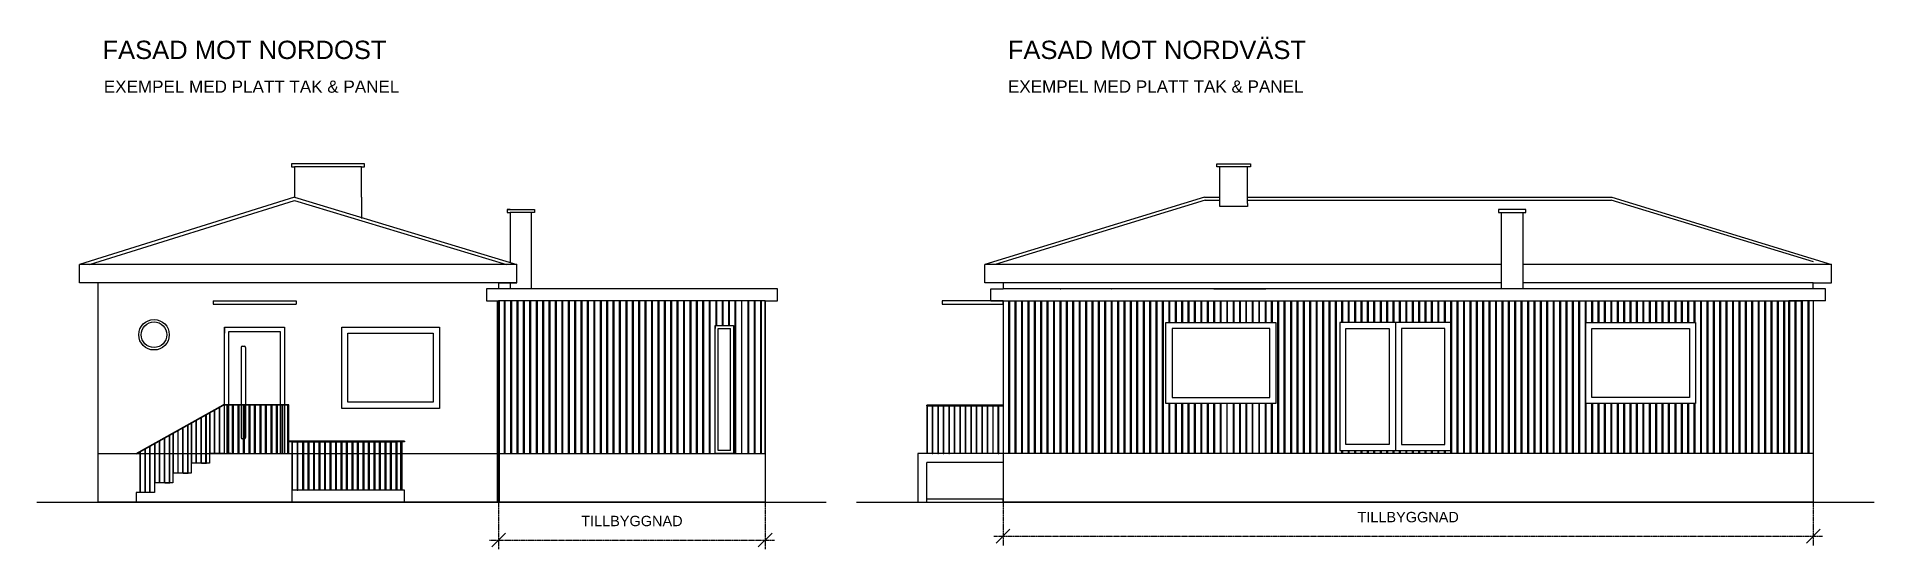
# Model space of a CAD drawing. Header units: millimetres. Extents: x -90687 to 89961, y -57823 to 169777.
# Drawn here: x -90687 to -60568, y 17910 to 26312 of the extents above; entities that cross this region are included whole.
import ezdxf

# ---------------------------------------------------------------- set-up
doc = ezdxf.new("R2010")
doc.units = ezdxf.units.MM
doc.linetypes.add('ACAD_ISO04W100', pattern=[30, 24, -3, 0, -3])
doc.linetypes.add('CENTER2', pattern=[28.575, 19.05, -3.175, 3.175, -3.175])
doc.layers.get('0').update_dxf_attribs({"color": 1})
for name, color, linetype in [('Angivelser', 7, 'Continuous'), ('Förtydligande', 8, 'CENTER2'), ('Grundritningar', 1, 'Continuous')]:
    doc.layers.add(name, color=color, linetype=linetype)
doc.styles.get("Standard").update_dxf_attribs({"font": 'Arial.ttf', "height": 170})
doc.dimstyles.new('Egen dimension', dxfattribs={"dimscale": 10, "dimtxt": 2.5, "dimasz": 15, "dimexe": 10, "dimexo": 0.625, "dimgap": 15, "dimtad": 1, "dimlfac": 0.001, "dimtxsty": 'Standard', "dimblk": 'OBLIQUE', "dimblk1": 'OBLIQUE', "dimblk2": 'OBLIQUE', "dimcen": 20, "dimdle": 10, "dimadec": 0, "dimazin": 0, "dimtfac": 1, "dimtmove": 0, "dimatfit": 3, "dimldrblk": 'OPEN90', "dimfxl": 1, "dimarcsym": 0})

msp = doc.modelspace()

# ---------------------------------------------------------------- texts
at = {"layer": 'Angivelser'}
for s, height, p in [('FASAD MOT NORDOST', 300, (-89610.635, 25946.832)), ('FASAD MOT NORDVÄST', 300, (-74770.771, 25946.832)), ('EXEMPEL MED PLATT TAK & PANEL', 200, (-89588.22, 25394.345)), ('EXEMPEL MED PLATT TAK & PANEL', 200, (-74767.312, 25395.484))]:
    msp.add_text(s, height=height, dxfattribs=at).set_placement(p)

# ---------------------------------------------------------------- blocks, each defined once
blk = doc.blocks.new('_Oblique')
at = {"color": 0, "linetype": 'ByBlock', "lineweight": -2}
blk.add_line((-0.5, -0.5), (0.5, 0.5), dxfattribs=at)
blk = doc.blocks.new('*D208')
at = {"layer": 'Defpoints', "color": 0, "transparency": 16777216}
for p in [(-83117, 18680), (-78747, 18680), (-78747, 18060)]:
    blk.add_point(p, dxfattribs=at)
at = {"layer": 'Förtydligande', "color": 0, "lineweight": -2, "transparency": 16777216}
for p, q in [((-83117, 18670), (-83117, 17910)), ((-78747, 18670), (-78747, 17910)), ((-83267, 18060), (-78597, 18060))]:
    blk.add_line(p, q, dxfattribs=at)
at = {"layer": 'Förtydligande', "color": 0, "lineweight": -2, "transparency": 16777216, "xscale": 225, "yscale": 225, "zscale": 225, "rotation": 180}
blk.add_blockref('_Oblique', (-83117, 18060), dxfattribs=at)
at = {"layer": 'Förtydligande', "color": 0, "lineweight": -2, "transparency": 16777216, "xscale": 225, "yscale": 225, "zscale": 225}
blk.add_blockref('_Oblique', (-78747, 18060), dxfattribs=at)
at = {"layer": 'Förtydligande', "color": 0, "transparency": 16777216, "insert": (-80932, 18372), "char_height": 170, "attachment_point": 5}
blk.add_mtext('TILLBYGGNAD', dxfattribs=at)
blk = doc.blocks.new('_Open90')
at = {"color": 0, "linetype": 'ByBlock', "lineweight": -2}
for p, q in [((0, 0), (-1, 0)), ((-0.5, 0.5), (0, 0)), ((0, 0), (-0.5, -0.5))]:
    blk.add_line(p, q, dxfattribs=at)
blk = doc.blocks.new('*D209')
at = {"layer": 'Defpoints', "color": 0, "transparency": 16777216}
for p in [(-74848, 18680), (-61568, 18680), (-61568, 18124)]:
    blk.add_point(p, dxfattribs=at)
at = {"layer": 'Förtydligande', "color": 0, "lineweight": -2, "transparency": 16777216}
for p, q in [((-74848, 18670), (-74848, 17974)), ((-61568, 18670), (-61568, 17974)), ((-74998, 18124), (-61418, 18124))]:
    blk.add_line(p, q, dxfattribs=at)
at = {"layer": 'Förtydligande', "color": 0, "lineweight": -2, "transparency": 16777216, "xscale": 225, "yscale": 225, "zscale": 225, "rotation": 180}
blk.add_blockref('_Oblique', (-74848, 18124), dxfattribs=at)
at = {"layer": 'Förtydligande', "color": 0, "lineweight": -2, "transparency": 16777216, "xscale": 225, "yscale": 225, "zscale": 225}
blk.add_blockref('_Oblique', (-61568, 18124), dxfattribs=at)
at = {"layer": 'Förtydligande', "color": 0, "transparency": 16777216, "insert": (-68208, 18436), "char_height": 170, "attachment_point": 5}
blk.add_mtext('TILLBYGGNAD', dxfattribs=at)

# ---------------------------------------------------------------- dimensions: what is measured, and where the dimension line sits
at = {"layer": 'Förtydligande'}
for base, p1, p2, picture, middle in [((-78747.497, 18059.864), (-83117.497, 18679.864), (-78747.497, 18679.864), '*D208', (-80932.497, 18371.835)), ((-61567.633, 18123.621), (-74847.633, 18679.864), (-61567.633, 18679.864), '*D209', (-68207.633, 18435.593))]:
    dim = msp.add_linear_dim(base=base, p1=p1, p2=p2, text='TILLBYGGNAD', dimstyle='Egen dimension', override={"dimscale": 15}, dxfattribs=at)
    dim.commit()
    dim.dimension.update_dxf_attribs({"geometry": picture, "text_midpoint": middle})

# ---------------------------------------------------------------- linework, layer by layer
at = {"layer": 'Förtydligande', "linetype": 'ACAD_ISO04W100', "lineweight": -3, "ltscale": 0.1}
for p, q in [((-90687.497, 18679.864), (-77747.497, 18679.864)), ((-77247.633, 18679.864), (-60567.633, 18679.864))]:
    msp.add_line(p, q, dxfattribs=at)
at = {"layer": 'Grundritningar'}
for p, q in [((-85313.001, 24229.768), (-86513.001, 24229.768)), ((-86513.001, 24229.768), (-86513.001, 24179.768)), ((-86513.001, 24179.768), (-86463.001, 24179.768)), ((-85363.001, 24179.768), (-86463.001, 24179.768)), ((-86463.001, 24179.768), (-86463.001, 23679.768)), ((-85363.001, 23679.768), (-85363.001, 24179.768)), ((-85363.001, 24179.768), (-85313.001, 24179.768)), ((-85313.001, 24179.768), (-85313.001, 24229.768)), ((-71343.331, 24179.864), (-71343.331, 24229.864)), ((-71343.331, 24229.864), (-70793.331, 24229.864)), ((-71293.331, 24179.864), (-71343.331, 24179.864)), ((-70843.331, 24179.864), (-71293.331, 24179.864)), ((-71293.331, 23579.864), (-71293.331, 24179.864)), ((-70793.331, 24179.864), (-70843.331, 24179.864)), ((-70843.331, 23579.864), (-70843.331, 24179.864)), ((-70793.331, 24229.864), (-70793.331, 24179.864)), ((-86463.001, 23679.768), (-89987.497, 22579.864)), ((-89820.125, 22579.864), (-86463.404, 23627.268)), ((-86463.404, 23627.268), (-82984.869, 22579.864)), ((-86463.001, 23679.768), (-82817.497, 22579.864)), ((-85363.001, 23679.768), (-85363.001, 23334.627)), ((-71547.633, 23679.864), (-75147.633, 22579.864)), ((-71532.93, 23632.075), (-74976.529, 22579.864)), ((-71547.633, 23679.864), (-71293.331, 23679.864)), ((-71532.93, 23632.075), (-71293.331, 23632.07)), ((-71293.331, 23529.864), (-71293.331, 23579.864)), ((-70843.331, 23529.864), (-71293.331, 23529.864)), ((-70843.331, 23679.864), (-66677.078, 23679.864)), ((-70843.331, 23632.062), (-66677.078, 23631.986)), ((-70843.331, 23579.864), (-70843.331, 23529.864)), ((-66677.078, 23679.864), (-64867.633, 23679.864)), ((-66677.078, 23631.986), (-64881.935, 23631.953)), ((-61565.101, 22619.246), (-64881.935, 23631.953)), ((-64867.633, 23679.864), (-61267.633, 22579.864)), ((-82976.363, 23479.864), (-82526.363, 23479.864)), ((-82976.363, 23479.864), (-82976.363, 23429.864)), ((-82926.363, 23479.864), (-82976.363, 23479.864)), ((-82976.363, 23429.864), (-82926.363, 23429.864)), ((-82576.363, 23429.864), (-82926.363, 23429.864)), ((-82926.363, 23429.864), (-82926.363, 22612.71)), ((-82576.363, 22279.864), (-82576.363, 23429.864)), ((-82526.363, 23429.864), (-82576.363, 23429.864)), ((-82576.363, 22179.864), (-82576.363, 23429.864)), ((-82526.363, 23479.864), (-82526.363, 23429.864)), ((-66277.078, 23479.864), (-66727.078, 23479.864)), ((-66727.078, 23479.864), (-66727.078, 23429.864)), ((-66727.078, 23429.864), (-66677.078, 23429.864)), ((-66677.078, 23429.864), (-66327.078, 23429.864)), ((-66677.078, 22179.864), (-66677.078, 23429.864)), ((-66677.078, 22229.864), (-66677.078, 23196.405)), ((-66327.078, 23429.864), (-66327.078, 22179.864)), ((-66327.078, 23429.864), (-66277.078, 23429.864)), ((-66277.078, 23429.864), (-66277.078, 23479.864)), ((-89987.497, 22279.864), (-89987.497, 22579.864)), ((-82817.497, 22579.864), (-89987.497, 22579.864)), ((-82817.497, 22279.864), (-82817.497, 22579.864)), ((-75147.633, 22279.864), (-75147.633, 22579.864)), ((-66677.078, 22579.864), (-75147.633, 22579.864)), ((-61267.633, 22579.864), (-66327.078, 22579.864)), ((-61267.633, 22279.864), (-61267.633, 22579.864)), ((-89687.497, 22279.864), (-89987.497, 22279.864)), ((-82817.497, 22279.864), (-89687.497, 22279.864)), ((-89687.497, 22279.864), (-89687.497, 19479.864)), ((-83117.497, 22179.864), (-83317.497, 22179.864)), ((-83317.497, 22179.864), (-83317.497, 21979.864)), ((-83117.497, 22279.864), (-82817.497, 22279.864)), ((-83117.497, 22279.864), (-83117.497, 22229.864)), ((-83117.497, 22229.864), (-83117.497, 22179.864)), ((-78547.497, 22179.864), (-83117.497, 22179.864)), ((-82926.363, 22279.864), (-82926.363, 22179.864)), ((-78547.497, 21979.864), (-78547.497, 22179.864)), ((-74847.633, 22279.864), (-75147.633, 22279.864)), ((-75047.633, 21979.864), (-75047.633, 22179.864)), ((-75047.633, 22179.864), (-74847.633, 22179.864)), ((-74847.633, 22279.864), (-74847.633, 22179.864)), ((-66677.078, 22279.864), (-74847.633, 22279.864)), ((-61367.633, 22179.864), (-74847.633, 22179.864)), ((-73912.634, 22179.864), (-73902.634, 22179.864)), ((-73072.634, 22179.864), (-73062.634, 22179.864)), ((-71392.634, 22179.864), (-71382.634, 22179.864)), ((-71382.634, 22179.864), (-71287.634, 22179.864)), ((-71287.634, 22179.864), (-71277.634, 22179.864)), ((-71277.634, 22179.864), (-71182.634, 22179.864)), ((-71182.634, 22179.864), (-71172.634, 22179.864)), ((-71172.634, 22179.864), (-71077.634, 22179.864)), ((-71077.634, 22179.864), (-71067.634, 22179.864)), ((-71067.634, 22179.864), (-70972.634, 22179.864)), ((-70972.634, 22179.864), (-70962.634, 22179.864)), ((-70962.634, 22179.864), (-70867.634, 22179.864)), ((-70867.634, 22179.864), (-70857.634, 22179.864)), ((-70857.634, 22179.864), (-70762.634, 22179.864)), ((-70762.634, 22179.864), (-70752.634, 22179.864)), ((-70752.634, 22179.864), (-70657.634, 22179.864)), ((-70657.634, 22179.864), (-70647.634, 22179.864)), ((-70647.634, 22179.864), (-70552.634, 22179.864)), ((-70552.634, 22179.864), (-70542.634, 22179.864)), ((-61567.633, 22279.864), (-66327.078, 22279.864)), ((-61567.633, 22279.864), (-61267.633, 22279.864)), ((-61567.633, 22179.864), (-61567.633, 22279.864)), ((-61367.633, 21979.864), (-61367.633, 22179.864)), ((-87797.497, 21979.864), (-87797.497, 21929.864)), ((-87797.497, 21979.864), (-86437.497, 21979.864)), ((-87797.497, 21929.864), (-86437.497, 21929.864)), ((-86437.497, 21979.864), (-86437.497, 21929.864)), ((-83317.497, 21979.864), (-83117.497, 21979.864)), ((-78747.497, 21979.864), (-83117.497, 21979.864)), ((-83022.497, 19479.864), (-83022.497, 21979.864)), ((-83012.497, 21979.864), (-83012.497, 19479.864)), ((-82917.497, 19479.864), (-82917.497, 21979.864)), ((-82907.497, 21979.864), (-82907.497, 19479.864)), ((-82812.497, 19479.864), (-82812.497, 21979.864)), ((-82802.497, 21979.864), (-82802.497, 19479.864)), ((-82707.497, 19479.864), (-82707.497, 21979.864)), ((-82697.497, 21979.864), (-82697.497, 19479.864)), ((-82602.497, 19479.864), (-82602.497, 21979.864)), ((-82592.497, 21979.864), (-82592.497, 19479.864)), ((-82497.497, 19479.864), (-82497.497, 21979.864)), ((-82487.497, 21979.864), (-82487.497, 19479.864)), ((-82392.497, 19479.864), (-82392.497, 21979.864)), ((-82382.497, 21979.864), (-82382.497, 19479.864)), ((-82287.497, 19479.864), (-82287.497, 21979.864)), ((-82277.497, 21979.864), (-82277.497, 19479.864)), ((-82182.497, 19479.864), (-82182.497, 21979.864)), ((-82172.497, 21979.864), (-82172.497, 19479.864)), ((-82077.497, 19479.864), (-82077.497, 21979.864)), ((-82067.497, 21979.864), (-82067.497, 19479.864)), ((-81972.497, 19479.864), (-81972.497, 21979.864)), ((-81962.497, 21979.864), (-81962.497, 19479.864)), ((-81867.497, 19479.864), (-81867.497, 21979.864)), ((-81857.497, 21979.864), (-81857.497, 19479.864)), ((-81762.497, 19479.864), (-81762.497, 21979.864)), ((-81752.497, 21979.864), (-81752.497, 19479.864)), ((-81657.497, 19479.864), (-81657.497, 21979.864)), ((-81647.497, 21979.864), (-81647.497, 19479.864)), ((-81552.497, 19479.864), (-81552.497, 21979.864)), ((-81542.497, 21979.864), (-81542.497, 19479.864)), ((-81447.497, 19479.864), (-81447.497, 21979.864)), ((-81437.497, 21979.864), (-81437.497, 19479.864)), ((-81342.497, 19479.864), (-81342.497, 21979.864)), ((-81332.497, 21979.864), (-81332.497, 19479.864)), ((-81237.497, 19479.864), (-81237.497, 21979.864)), ((-81227.497, 21979.864), (-81227.497, 19479.864)), ((-81132.497, 19479.864), (-81132.497, 21979.864)), ((-81122.497, 21979.864), (-81122.497, 19479.864)), ((-81027.497, 19479.864), (-81027.497, 21979.864)), ((-81017.497, 21979.864), (-81017.497, 19479.864)), ((-80922.497, 19479.864), (-80922.497, 21979.864)), ((-80912.497, 21979.864), (-80912.497, 19479.864)), ((-80817.497, 19479.864), (-80817.497, 21979.864)), ((-80807.497, 21979.864), (-80807.497, 19479.864)), ((-80712.497, 19479.864), (-80712.497, 21979.864)), ((-80702.497, 21979.864), (-80702.497, 19479.864)), ((-80607.497, 19479.864), (-80607.497, 21979.864)), ((-80597.497, 21979.864), (-80597.497, 19479.864)), ((-80502.497, 19479.864), (-80502.497, 21979.864)), ((-80492.497, 21979.864), (-80492.497, 19479.864)), ((-80397.497, 19479.864), (-80397.497, 21979.864)), ((-80387.497, 21979.864), (-80387.497, 19479.864)), ((-80292.497, 19479.864), (-80292.497, 21979.864)), ((-80282.497, 21979.864), (-80282.497, 19479.864)), ((-80187.497, 19479.864), (-80187.497, 21979.864)), ((-80177.497, 21979.864), (-80177.497, 19479.864)), ((-80082.497, 19479.864), (-80082.497, 21979.864)), ((-80072.497, 21979.864), (-80072.497, 19479.864)), ((-79977.497, 19479.864), (-79977.497, 21979.864)), ((-79967.497, 21979.864), (-79967.497, 19479.864)), ((-79872.497, 19479.864), (-79872.497, 21979.864)), ((-79862.497, 21979.864), (-79862.497, 19479.864)), ((-79767.497, 19479.864), (-79767.497, 21979.864)), ((-79757.497, 21979.864), (-79757.497, 19479.864)), ((-79662.497, 19479.864), (-79662.497, 21979.864)), ((-79652.497, 21979.864), (-79652.497, 19479.864)), ((-79557.497, 21979.864), (-79557.497, 21579.864)), ((-79547.497, 21979.864), (-79547.497, 21579.864)), ((-79452.497, 21979.864), (-79452.497, 21579.864)), ((-79442.497, 21979.864), (-79442.497, 21579.864)), ((-79347.497, 21979.864), (-79347.497, 21579.864)), ((-79337.497, 21979.864), (-79337.497, 21579.864)), ((-79242.497, 21979.864), (-79242.497, 19479.864)), ((-79232.497, 21979.864), (-79232.497, 19479.864)), ((-79137.497, 21979.864), (-79137.497, 19479.864)), ((-79127.497, 19479.864), (-79127.497, 21979.864)), ((-79032.497, 21979.864), (-79032.497, 19479.864)), ((-79022.497, 21979.864), (-79022.497, 19479.864)), ((-78927.497, 21979.864), (-78927.497, 19479.864)), ((-78917.497, 21979.864), (-78917.497, 19479.864)), ((-78822.497, 21979.864), (-78822.497, 19479.864)), ((-78812.497, 21979.864), (-78812.497, 19479.864)), ((-78747.497, 21979.864), (-78747.497, 19479.864)), ((-78747.497, 19479.864), (-78747.497, 21979.864)), ((-78747.497, 21979.864), (-78747.497, 21929.864)), ((-78747.497, 19479.864), (-78747.497, 21979.864)), ((-78747.497, 21979.864), (-78547.497, 21979.864)), ((-74847.633, 21979.864), (-75847.633, 21979.864)), ((-75847.633, 21979.864), (-75847.633, 21929.864)), ((-75847.633, 21929.864), (-74847.633, 21929.864)), ((-75047.633, 21979.864), (-74647.633, 21979.864)), ((-74847.634, 21979.864), (-74847.633, 19479.864)), ((-74847.634, 21979.864), (-74847.634, 19479.864)), ((-74847.633, 21929.864), (-74847.633, 21979.864)), ((-74752.634, 19479.864), (-74752.634, 21979.864)), ((-74742.634, 21979.864), (-74742.634, 19479.864)), ((-74647.634, 19479.864), (-74647.634, 21979.864)), ((-74647.633, 21979.864), (-61767.633, 21979.864)), ((-74637.634, 21979.864), (-74637.634, 19479.864)), ((-74542.634, 19479.864), (-74542.634, 21979.864)), ((-74532.634, 21979.864), (-74532.634, 19479.864)), ((-74437.634, 19479.864), (-74437.634, 21979.864)), ((-74437.634, 19479.864), (-74437.634, 21979.864)), ((-74427.634, 21979.864), (-74427.634, 19479.864)), ((-74427.634, 21979.864), (-74427.634, 19479.864)), ((-74332.634, 19479.864), (-74332.634, 21979.864)), ((-74322.634, 21979.864), (-74322.634, 19479.864)), ((-74227.634, 19479.864), (-74227.634, 21979.864)), ((-74217.634, 21979.864), (-74217.634, 19479.864)), ((-74122.634, 19479.864), (-74122.634, 21979.864)), ((-74112.634, 21979.864), (-74112.634, 19479.864)), ((-74017.634, 19479.864), (-74017.634, 21979.864)), ((-74007.634, 21979.864), (-74007.634, 19479.864)), ((-73912.634, 19479.864), (-73912.634, 21979.864)), ((-73902.634, 21979.864), (-73902.634, 19479.864)), ((-73807.634, 19479.864), (-73807.634, 21979.864)), ((-73797.634, 21979.864), (-73797.634, 19479.864)), ((-73702.634, 19479.864), (-73702.634, 21979.864)), ((-73692.634, 21979.864), (-73692.634, 19479.864)), ((-73597.634, 19479.864), (-73597.634, 21979.864)), ((-73587.634, 21979.864), (-73587.634, 19479.864)), ((-73492.634, 19479.864), (-73492.634, 21979.864)), ((-73482.634, 21979.864), (-73482.634, 19479.864)), ((-73387.634, 19479.864), (-73387.634, 21979.864)), ((-73377.634, 21979.864), (-73377.634, 19479.864)), ((-73282.634, 19479.864), (-73282.634, 21979.864)), ((-73272.634, 21979.864), (-73272.634, 19479.864)), ((-73177.634, 19479.864), (-73177.634, 21979.864)), ((-73167.634, 21979.864), (-73167.634, 19479.864)), ((-73072.634, 19479.864), (-73072.634, 21979.864)), ((-73062.634, 21979.864), (-73062.634, 19479.864)), ((-72967.634, 19479.864), (-72967.634, 21979.864)), ((-72957.634, 21979.864), (-72957.634, 19479.864)), ((-72862.634, 19479.864), (-72862.634, 21979.864)), ((-72852.634, 21979.864), (-72852.634, 19479.864)), ((-72757.634, 19479.864), (-72757.634, 21979.864)), ((-72747.634, 21979.864), (-72747.634, 19479.864)), ((-72652.634, 19479.864), (-72652.634, 21979.864)), ((-72642.634, 21979.864), (-72642.634, 19479.864)), ((-72547.634, 19479.864), (-72547.634, 21979.864)), ((-72537.634, 21979.864), (-72537.634, 19479.864)), ((-72442.634, 19479.864), (-72442.634, 21979.864)), ((-72432.634, 21979.864), (-72432.634, 19479.864)), ((-72337.634, 19479.864), (-72337.634, 21979.864)), ((-72327.634, 21979.864), (-72327.634, 19479.864)), ((-72232.634, 19479.864), (-72232.634, 21979.864)), ((-72222.634, 21979.864), (-72222.634, 19479.864)), ((-72127.634, 21629.864), (-72127.634, 21979.864)), ((-72117.634, 21979.864), (-72117.634, 21629.864)), ((-72022.634, 21629.864), (-72022.634, 21979.864)), ((-72012.634, 21979.864), (-72012.634, 21629.864)), ((-71917.634, 21629.864), (-71917.634, 21979.864)), ((-71907.634, 21979.864), (-71907.634, 21629.864)), ((-71812.634, 21629.864), (-71812.634, 21979.864)), ((-71802.634, 21979.864), (-71802.634, 21629.864)), ((-71707.634, 21629.864), (-71707.634, 21979.864)), ((-71697.634, 21979.864), (-71697.634, 21629.864)), ((-71602.634, 21629.864), (-71602.634, 21979.864)), ((-71592.634, 21979.864), (-71592.634, 21629.864)), ((-71497.634, 21629.864), (-71497.634, 21979.864)), ((-71487.634, 21979.864), (-71487.634, 21629.864)), ((-71392.634, 21629.864), (-71392.634, 21979.864)), ((-71382.634, 21979.864), (-71382.634, 21629.864)), ((-71287.634, 21979.864), (-71287.634, 21629.864)), ((-71277.634, 21979.864), (-71277.634, 21629.864)), ((-71182.634, 21979.864), (-71182.634, 21629.864)), ((-71172.634, 21979.864), (-71172.634, 21629.864)), ((-71077.634, 21979.864), (-71077.634, 21629.864)), ((-71067.634, 21979.864), (-71067.634, 21629.864)), ((-70972.634, 21979.864), (-70972.634, 21629.864)), ((-70962.634, 21979.864), (-70962.634, 21629.864)), ((-70867.634, 21979.864), (-70867.634, 21629.864)), ((-70857.634, 21629.864), (-70857.634, 21979.864)), ((-70762.634, 21979.864), (-70762.634, 21629.864)), ((-70752.634, 21979.864), (-70752.634, 21629.864)), ((-70657.634, 21979.864), (-70657.634, 21629.864)), ((-70647.634, 21979.864), (-70647.634, 21629.864)), ((-70552.634, 21979.864), (-70552.634, 21629.864)), ((-70542.634, 21979.864), (-70542.634, 21629.864)), ((-70447.634, 21629.864), (-70447.634, 21979.864)), ((-70437.634, 21979.864), (-70437.634, 21629.864)), ((-70342.634, 19479.864), (-70342.634, 21979.864)), ((-70332.634, 21979.864), (-70332.634, 19479.864)), ((-70237.634, 19479.864), (-70237.634, 21979.864)), ((-70227.634, 21979.864), (-70227.634, 19479.864)), ((-70132.634, 19479.864), (-70132.634, 21979.864)), ((-70122.634, 21979.864), (-70122.634, 19479.864)), ((-70027.634, 19479.864), (-70027.634, 21979.864)), ((-70017.634, 21979.864), (-70017.634, 19479.864)), ((-69922.634, 19479.864), (-69922.634, 21979.864)), ((-69912.634, 21979.864), (-69912.634, 19479.864)), ((-69817.634, 19479.864), (-69817.634, 21979.864)), ((-69807.634, 21979.864), (-69807.634, 19479.864)), ((-69712.634, 19479.864), (-69712.634, 21979.864)), ((-69702.634, 21979.864), (-69702.634, 19479.864)), ((-69607.634, 19479.864), (-69607.634, 21979.864)), ((-69597.634, 21979.864), (-69597.634, 19479.864)), ((-69502.634, 19479.864), (-69502.634, 21979.864)), ((-69492.634, 21979.864), (-69492.634, 19479.864)), ((-69397.634, 19479.864), (-69397.634, 21979.864)), ((-69387.634, 21979.864), (-69387.634, 19479.864)), ((-69292.634, 21629.864), (-69292.634, 21979.864)), ((-69282.634, 21979.864), (-69282.634, 21629.864)), ((-69187.634, 21629.864), (-69187.634, 21979.864)), ((-69177.634, 21979.864), (-69177.634, 21629.864)), ((-69082.634, 21629.864), (-69082.634, 21979.864)), ((-69072.634, 21979.864), (-69072.634, 21629.864)), ((-68977.634, 21629.864), (-68977.634, 21979.864)), ((-68967.634, 21979.864), (-68967.634, 21629.864)), ((-68872.634, 21629.864), (-68872.634, 21979.864)), ((-68862.634, 21979.864), (-68862.634, 21629.864)), ((-68767.634, 21629.864), (-68767.634, 21979.864)), ((-68757.634, 21979.864), (-68757.634, 21629.864)), ((-68662.634, 21629.864), (-68662.634, 21979.864)), ((-68652.634, 21979.864), (-68652.634, 21629.864)), ((-68557.634, 21629.864), (-68557.634, 21979.864)), ((-68547.634, 21979.864), (-68547.634, 21629.864)), ((-68452.634, 21629.864), (-68452.634, 21979.864)), ((-68442.634, 21979.864), (-68442.634, 21629.864)), ((-68347.634, 21629.864), (-68347.634, 21979.864)), ((-68337.634, 21979.864), (-68337.634, 21629.864)), ((-68242.634, 21629.864), (-68242.634, 21979.864)), ((-68232.634, 21979.864), (-68232.634, 21629.864)), ((-68137.634, 21629.864), (-68137.634, 21979.864)), ((-68127.634, 21979.864), (-68127.634, 21629.864)), ((-68032.634, 21629.864), (-68032.634, 21979.864)), ((-68032.634, 21629.864), (-68032.634, 21979.864)), ((-68022.634, 21979.864), (-68022.634, 21629.864)), ((-68022.634, 21979.864), (-68022.634, 21629.864)), ((-67927.634, 21629.864), (-67927.634, 21979.864)), ((-67917.634, 21979.864), (-67917.634, 21629.864)), ((-67822.634, 21629.864), (-67822.634, 21979.864)), ((-67812.634, 21979.864), (-67812.634, 21629.864)), ((-67717.634, 21629.864), (-67717.634, 21979.864)), ((-67707.634, 21979.864), (-67707.634, 21629.864)), ((-67612.634, 21629.864), (-67612.634, 21979.864)), ((-67602.634, 21979.864), (-67602.634, 21629.864)), ((-67507.634, 19479.864), (-67507.634, 21979.864)), ((-67497.634, 21979.864), (-67497.634, 19479.864)), ((-67402.634, 19479.864), (-67402.634, 21979.864)), ((-67392.634, 21979.864), (-67392.634, 19479.864)), ((-67297.634, 19479.864), (-67297.634, 21979.864)), ((-67287.634, 21979.864), (-67287.634, 19479.864)), ((-67192.634, 19479.864), (-67192.634, 21979.864)), ((-67182.634, 21979.864), (-67182.634, 19479.864)), ((-67087.634, 19479.864), (-67087.634, 21979.864)), ((-67077.634, 21979.864), (-67077.634, 19479.864)), ((-66982.634, 19479.864), (-66982.634, 21979.864)), ((-66972.634, 21979.864), (-66972.634, 19479.864)), ((-66877.634, 19479.864), (-66877.634, 21979.864)), ((-66867.634, 21979.864), (-66867.634, 19479.864)), ((-66772.634, 19479.864), (-66772.634, 21979.864)), ((-66762.634, 21979.864), (-66762.634, 19479.864)), ((-66667.634, 19479.864), (-66667.634, 21979.864)), ((-66657.634, 21979.864), (-66657.634, 19479.864)), ((-66562.634, 19479.864), (-66562.634, 21979.864)), ((-66552.634, 21979.864), (-66552.634, 19479.864)), ((-66457.634, 19479.864), (-66457.634, 21979.864)), ((-66447.634, 21979.864), (-66447.634, 19479.864)), ((-66352.634, 19479.864), (-66352.634, 21979.864)), ((-66342.634, 21979.864), (-66342.634, 19479.864)), ((-66247.634, 19479.864), (-66247.634, 21979.864)), ((-66237.634, 21979.864), (-66237.634, 19479.864)), ((-66142.634, 19479.864), (-66142.634, 21979.864)), ((-66132.634, 21979.864), (-66132.634, 19479.864)), ((-66037.634, 19479.864), (-66037.634, 21979.864)), ((-66027.634, 21979.864), (-66027.634, 19479.864)), ((-65932.634, 19479.864), (-65932.634, 21979.864)), ((-65922.634, 21979.864), (-65922.634, 19479.864)), ((-65827.634, 19479.864), (-65827.634, 21979.864)), ((-65817.634, 21979.864), (-65817.634, 19479.864)), ((-65722.634, 19479.864), (-65722.634, 21979.864)), ((-65712.634, 21979.864), (-65712.634, 19479.864)), ((-65617.634, 19479.864), (-65617.634, 21979.864)), ((-65607.634, 21979.864), (-65607.634, 19479.864)), ((-65512.634, 19479.864), (-65512.634, 21979.864)), ((-65502.634, 21979.864), (-65502.634, 19479.864)), ((-65407.634, 19479.864), (-65407.634, 21979.864)), ((-65397.634, 21979.864), (-65397.634, 19479.864)), ((-65302.634, 19479.864), (-65302.634, 21979.864)), ((-65292.634, 21979.864), (-65292.634, 21629.864)), ((-65197.634, 21629.864), (-65197.634, 21979.864)), ((-65187.634, 21979.864), (-65187.634, 21629.864)), ((-65092.634, 21629.864), (-65092.634, 21979.864)), ((-65082.634, 21979.864), (-65082.634, 21629.864)), ((-64987.634, 21629.864), (-64987.634, 21979.864)), ((-64977.634, 21979.864), (-64977.634, 21629.864)), ((-64882.634, 21629.864), (-64882.634, 21979.864)), ((-64872.634, 21979.864), (-64872.634, 21629.864)), ((-64777.634, 21629.864), (-64777.634, 21979.864)), ((-64767.634, 21979.864), (-64767.634, 21629.864)), ((-64672.634, 21629.864), (-64672.634, 21979.864)), ((-64662.634, 21979.864), (-64662.634, 21629.864)), ((-64567.634, 21629.864), (-64567.634, 21979.864)), ((-64557.634, 21979.864), (-64557.634, 21629.864)), ((-64462.634, 21629.864), (-64462.634, 21979.864)), ((-64452.634, 21979.864), (-64452.634, 21629.864)), ((-64357.634, 21629.864), (-64357.634, 21979.864)), ((-64347.634, 21979.864), (-64347.634, 21629.864)), ((-64252.634, 21629.864), (-64252.634, 21979.864)), ((-64242.634, 21979.864), (-64242.634, 21629.864)), ((-64147.634, 21629.864), (-64147.634, 21979.864)), ((-64137.634, 21979.864), (-64137.634, 21629.864)), ((-64042.634, 21629.864), (-64042.634, 21979.864)), ((-64032.634, 21979.864), (-64032.634, 21629.864)), ((-63937.634, 21629.864), (-63937.634, 21979.864)), ((-63927.634, 21979.864), (-63927.634, 21629.864)), ((-63832.634, 21629.864), (-63832.634, 21979.864)), ((-63822.634, 21979.864), (-63822.634, 21629.864)), ((-63727.634, 21629.864), (-63727.634, 21979.864)), ((-63717.634, 21979.864), (-63717.634, 21629.864)), ((-63622.634, 21629.864), (-63622.634, 21979.864)), ((-63612.634, 21979.864), (-63612.634, 21629.864)), ((-63517.634, 21629.864), (-63517.634, 21979.864)), ((-63507.634, 21979.864), (-63507.634, 21629.864)), ((-63412.634, 19479.864), (-63412.634, 21979.864)), ((-63402.634, 21979.864), (-63402.634, 19479.864)), ((-63307.634, 19479.864), (-63307.634, 21979.864)), ((-63297.634, 21979.864), (-63297.634, 19479.864)), ((-63202.634, 19479.864), (-63202.634, 21979.864)), ((-63192.634, 21979.864), (-63192.634, 19479.864)), ((-63097.634, 19479.864), (-63097.634, 21979.864)), ((-63087.634, 21979.864), (-63087.634, 19479.864)), ((-62992.634, 19479.864), (-62992.634, 21979.864)), ((-62982.634, 21979.864), (-62982.634, 19479.864)), ((-62887.634, 19479.864), (-62887.634, 21979.864)), ((-62877.634, 21979.864), (-62877.634, 19479.864)), ((-62782.634, 19479.864), (-62782.634, 21979.864)), ((-62772.634, 21979.864), (-62772.634, 19479.864)), ((-62677.634, 19479.864), (-62677.634, 21979.864)), ((-62667.634, 21979.864), (-62667.634, 19479.864)), ((-62572.634, 19479.864), (-62572.634, 21979.864)), ((-62562.634, 21979.864), (-62562.634, 19479.864)), ((-62467.634, 19479.864), (-62467.634, 21979.864)), ((-62457.634, 21979.864), (-62457.634, 19479.864)), ((-62362.634, 19479.864), (-62362.634, 21979.864)), ((-62352.634, 21979.864), (-62352.634, 19479.864)), ((-62257.634, 19479.864), (-62257.634, 21979.864)), ((-62247.634, 21979.864), (-62247.634, 19479.864)), ((-62152.634, 19479.864), (-62152.634, 21979.864)), ((-62142.634, 21979.864), (-62142.634, 19479.864)), ((-62047.634, 19479.864), (-62047.634, 21979.864)), ((-62037.634, 21979.864), (-62037.634, 19479.864)), ((-61967.634, 19479.864), (-61967.634, 21979.864)), ((-61367.633, 21979.864), (-61967.633, 21979.864)), ((-61967.633, 21979.864), (-61967.633, 19479.864)), ((-61957.634, 21979.864), (-61957.634, 19479.864)), ((-61862.634, 19479.864), (-61862.634, 21979.864)), ((-61852.634, 21979.864), (-61852.634, 19479.864)), ((-61757.634, 19479.864), (-61757.634, 21979.864)), ((-61747.634, 21979.864), (-61747.634, 19479.864)), ((-61652.634, 19479.864), (-61652.634, 21979.864)), ((-61642.634, 21979.864), (-61642.634, 19479.864)), ((-61567.633, 21979.864), (-61567.633, 19479.864)), ((-87607.497, 19479.864), (-87607.497, 21549.864)), ((-87607.497, 21549.864), (-86627.497, 21549.864)), ((-87607.497, 21549.864), (-87117.497, 21549.864)), ((-87607.497, 21549.864), (-87607.497, 21449.864)), ((-87537.497, 21449.864), (-87537.497, 21479.864)), ((-87537.497, 19479.864), (-87537.497, 21479.864)), ((-87537.497, 21479.864), (-86697.497, 21479.864)), ((-87537.497, 21479.864), (-87337.497, 21479.864)), ((-86697.497, 21479.864), (-86697.497, 19479.864)), ((-86627.497, 21549.864), (-86627.497, 19479.864)), ((-85687.497, 21549.864), (-84087.497, 21549.864)), ((-85687.497, 20219.864), (-85687.497, 21549.864)), ((-85587.497, 20319.864), (-85587.497, 21449.864)), ((-85587.497, 21449.864), (-84187.497, 21449.864)), ((-84187.497, 21449.864), (-84187.497, 20319.864)), ((-84087.497, 21549.864), (-84087.497, 20219.864)), ((-79567.497, 19479.864), (-79567.497, 21579.864)), ((-79567.497, 21579.864), (-79267.497, 21579.864)), ((-79567.497, 21579.864), (-79567.497, 21529.864)), ((-79517.497, 19529.864), (-79517.497, 21529.864)), ((-79517.497, 21529.864), (-79317.497, 21529.864)), ((-79317.497, 19529.864), (-79317.497, 21529.864)), ((-79267.497, 21579.864), (-79267.497, 19479.864)), ((-72177.488, 20299.864), (-72177.488, 21629.864)), ((-72177.488, 21629.864), (-70377.488, 21629.864)), ((-72077.488, 21529.864), (-72077.488, 20399.864)), ((-70477.488, 21529.864), (-72077.488, 21529.864)), ((-70477.488, 20399.864), (-70477.488, 21529.864)), ((-70377.488, 21629.864), (-70377.488, 20299.864)), ((-67507.633, 21629.864), (-69327.633, 21629.864)), ((-69327.633, 21629.864), (-69327.633, 19529.864)), ((-69227.633, 21529.864), (-68517.633, 21529.864)), ((-69227.633, 19629.864), (-69227.633, 21529.864)), ((-68517.633, 21529.864), (-68517.633, 19629.864)), ((-67507.633, 21629.864), (-68417.633, 21629.864)), ((-68417.633, 21629.864), (-68417.633, 19529.864)), ((-68317.633, 21529.864), (-68317.633, 19629.864)), ((-67607.633, 21529.864), (-68317.633, 21529.864)), ((-67607.633, 19629.864), (-67607.633, 21529.864)), ((-67507.633, 19529.864), (-67507.633, 21629.864)), ((-65297.633, 21629.864), (-63497.633, 21629.864)), ((-65297.633, 20299.864), (-65297.633, 21629.864)), ((-65197.633, 21529.864), (-63597.633, 21529.864)), ((-65197.633, 20399.864), (-65197.633, 21529.864)), ((-63597.633, 21529.864), (-63597.633, 20399.864)), ((-63497.633, 21629.864), (-63497.633, 20299.864)), ((-87337.497, 21219.864), (-87337.497, 19739.864)), ((-87317.497, 21239.864), (-87287.497, 21239.864)), ((-87267.497, 21219.864), (-87267.497, 19739.864)), ((-89057.497, 19479.864), (-87631.636, 20277.319)), ((-87631.636, 20267.319), (-89057.497, 19469.864)), ((-87777.497, 20185.742), (-87777.497, 19479.864)), ((-87767.497, 19479.864), (-87767.497, 20191.335)), ((-87697.497, 20230.484), (-87697.497, 19479.864)), ((-87687.497, 19479.864), (-87687.497, 20236.077)), ((-87607.497, 20279.864), (-87621.873, 20279.864)), ((-86577.023, 20269.864), (-87621.873, 20269.864)), ((-86577.023, 20279.864), (-87612.319, 20279.864)), ((-87566.565, 19479.864), (-87566.565, 20269.864)), ((-87556.565, 20269.864), (-87556.565, 19479.864)), ((-87476.565, 19479.864), (-87476.565, 20269.864)), ((-87466.565, 20269.864), (-87466.565, 19479.864)), ((-87386.565, 19479.864), (-87386.565, 20269.864)), ((-87376.565, 20269.864), (-87376.565, 19479.864)), ((-87296.565, 19479.864), (-87296.565, 20269.864)), ((-87286.565, 20269.864), (-87286.565, 19479.864)), ((-87206.565, 19479.864), (-87206.565, 20269.864)), ((-87196.565, 20269.864), (-87196.565, 19479.864)), ((-87116.565, 19479.864), (-87116.565, 20269.864)), ((-87106.565, 20269.864), (-87106.565, 19479.864)), ((-87026.565, 19479.864), (-87026.565, 20269.864)), ((-87016.565, 20269.864), (-87016.565, 19479.864)), ((-86936.565, 19479.864), (-86936.565, 20269.864)), ((-86926.565, 20269.864), (-86926.565, 19479.864)), ((-86846.565, 19479.864), (-86846.565, 20269.864)), ((-86836.565, 20269.864), (-86836.565, 19479.864)), ((-86756.565, 19479.864), (-86756.565, 20269.864)), ((-86746.565, 20269.864), (-86746.565, 19479.864)), ((-86666.565, 19479.864), (-86666.565, 20269.864)), ((-86656.565, 20269.864), (-86656.565, 19479.864)), ((-86557.023, 20279.864), (-86577.023, 20279.864)), ((-86577.023, 20269.864), (-86567.023, 20269.864)), ((-86572.023, 19479.864), (-86572.023, 20269.864)), ((-86567.023, 20269.864), (-86557.023, 20269.864)), ((-86567.023, 20269.864), (-86562.023, 20269.864)), ((-86562.023, 20269.864), (-86562.023, 19479.864)), ((-86557.023, 20269.864), (-86557.023, 20279.864)), ((-84087.497, 20219.864), (-85687.497, 20219.864)), ((-84187.497, 20319.864), (-85587.497, 20319.864)), ((-74847.633, 20269.864), (-76097.633, 20269.864)), ((-76097.633, 20259.864), (-76097.633, 20269.864)), ((-76097.633, 20259.864), (-76097.633, 19479.864)), ((-76087.633, 20259.864), (-74927.633, 20259.864)), ((-76087.633, 19479.864), (-76087.633, 20259.864)), ((-76007.633, 20259.864), (-76007.633, 19479.864)), ((-75997.633, 19479.864), (-75997.633, 20259.864)), ((-75917.633, 20259.864), (-75917.633, 19479.864)), ((-75907.633, 19479.864), (-75907.633, 20259.864)), ((-75907.633, 20259.864), (-75827.633, 20259.864)), ((-75827.633, 20259.864), (-75827.633, 19479.864)), ((-75817.633, 19479.864), (-75817.633, 20259.864)), ((-75817.633, 20259.864), (-75737.633, 20259.864)), ((-75737.633, 20259.864), (-75737.633, 19479.864)), ((-75727.633, 19479.864), (-75727.633, 20259.864)), ((-75727.633, 20259.864), (-75647.633, 20259.864)), ((-75647.633, 20259.864), (-75647.633, 19479.864)), ((-75637.633, 19479.864), (-75637.633, 20259.864)), ((-75637.633, 20259.864), (-75557.633, 20259.864)), ((-75557.633, 20259.864), (-75557.633, 19479.864)), ((-75547.633, 19479.864), (-75547.633, 20259.864)), ((-75547.633, 20259.864), (-75467.633, 20259.864)), ((-75467.633, 20259.864), (-75467.633, 19479.864)), ((-75457.633, 19479.864), (-75457.633, 20259.864)), ((-75457.633, 20259.864), (-75377.633, 20259.864)), ((-75377.633, 20259.864), (-75377.633, 19479.864)), ((-75367.633, 19479.864), (-75367.633, 20259.864)), ((-75367.633, 20259.864), (-75287.633, 20259.864)), ((-75287.633, 20259.864), (-75287.633, 19479.864)), ((-75277.633, 19479.864), (-75277.633, 20259.864)), ((-75277.633, 20259.864), (-75197.633, 20259.864)), ((-75197.633, 20259.864), (-75197.633, 19479.864)), ((-75187.633, 19479.864), (-75187.633, 20259.864)), ((-75187.633, 20259.864), (-75107.633, 20259.864)), ((-75107.633, 20259.864), (-75107.633, 19479.864)), ((-75097.633, 19479.864), (-75097.633, 20259.864)), ((-75097.633, 20259.864), (-75017.633, 20259.864)), ((-75017.633, 20259.864), (-75017.633, 19479.864)), ((-75007.633, 19479.864), (-75007.633, 20259.864)), ((-74927.633, 19479.864), (-74927.633, 20259.864)), ((-74917.633, 19479.864), (-74917.633, 20259.864)), ((-74917.633, 20259.864), (-74847.633, 20259.864)), ((-70377.488, 20299.864), (-72177.488, 20299.864)), ((-72127.634, 19479.864), (-72127.634, 20299.864)), ((-72117.634, 20299.864), (-72117.634, 19479.864)), ((-72077.488, 20399.864), (-70477.488, 20399.864)), ((-72022.634, 19479.864), (-72022.634, 20299.864)), ((-72012.634, 20299.864), (-72012.634, 19479.864)), ((-71917.634, 19479.864), (-71917.634, 20299.864)), ((-71907.634, 20299.864), (-71907.634, 19479.864)), ((-71812.634, 19479.864), (-71812.634, 20299.864)), ((-71802.634, 20299.864), (-71802.634, 19479.864)), ((-71707.634, 19479.864), (-71707.634, 20299.864)), ((-71697.634, 20299.864), (-71697.634, 19479.864)), ((-71602.634, 19479.864), (-71602.634, 20299.864)), ((-71592.634, 20299.864), (-71592.634, 19479.864)), ((-71497.634, 19479.864), (-71497.634, 20299.864)), ((-71487.634, 20299.864), (-71487.634, 19479.864)), ((-71392.634, 19479.864), (-71392.634, 20299.864)), ((-71382.634, 20299.864), (-71382.634, 19479.864)), ((-71287.634, 20299.864), (-71287.634, 19479.864)), ((-71277.634, 20299.864), (-71277.634, 19479.864)), ((-71182.634, 20299.864), (-71182.634, 19479.864)), ((-71172.634, 19479.864), (-71172.634, 20299.864)), ((-71077.634, 20299.864), (-71077.634, 19479.864)), ((-71067.634, 20299.864), (-71067.634, 19479.864)), ((-70972.634, 20299.864), (-70972.634, 19479.864)), ((-70962.634, 20299.864), (-70962.634, 19479.864)), ((-70867.634, 20299.864), (-70867.634, 19479.864)), ((-70857.634, 20299.864), (-70857.634, 19479.864)), ((-70762.634, 20299.864), (-70762.634, 19479.864)), ((-70752.634, 19479.864), (-70752.634, 20299.864)), ((-70657.634, 20299.864), (-70657.634, 19479.864)), ((-70647.634, 20299.864), (-70647.634, 19479.864)), ((-70552.634, 20299.864), (-70552.634, 19479.864)), ((-70542.634, 20299.864), (-70542.634, 19479.864)), ((-70447.634, 19479.864), (-70447.634, 20299.864)), ((-70447.634, 20299.864), (-70447.634, 19479.864)), ((-70437.634, 20299.864), (-70437.634, 19479.864)), ((-70437.634, 20299.864), (-70437.634, 19479.864)), ((-63497.633, 20299.864), (-65297.633, 20299.864)), ((-65292.634, 20299.864), (-65292.634, 19479.864)), ((-65197.634, 19479.864), (-65197.634, 20299.864)), ((-63597.633, 20399.864), (-65197.633, 20399.864)), ((-65187.634, 20299.864), (-65187.634, 19479.864)), ((-65092.634, 19479.864), (-65092.634, 20299.864)), ((-65082.634, 20299.864), (-65082.634, 19479.864)), ((-64987.634, 19479.864), (-64987.634, 20299.864)), ((-64977.634, 20299.864), (-64977.634, 19479.864)), ((-64882.634, 19479.864), (-64882.634, 20299.864)), ((-64872.634, 20299.864), (-64872.634, 19479.864)), ((-64777.634, 19479.864), (-64777.634, 20299.864)), ((-64767.634, 20299.864), (-64767.634, 19479.864)), ((-64672.634, 19479.864), (-64672.634, 20299.864)), ((-64662.634, 20299.864), (-64662.634, 19479.864)), ((-64567.634, 19479.864), (-64567.634, 20299.864)), ((-64557.634, 20299.864), (-64557.634, 19479.864)), ((-64462.634, 19479.864), (-64462.634, 20299.864)), ((-64452.634, 20299.864), (-64452.634, 19479.864)), ((-64357.634, 19479.864), (-64357.634, 20299.864)), ((-64347.634, 20299.864), (-64347.634, 19479.864)), ((-64252.634, 19479.864), (-64252.634, 20299.864)), ((-64242.634, 20299.864), (-64242.634, 19479.864)), ((-64147.634, 19479.864), (-64147.634, 20299.864)), ((-64137.634, 20299.864), (-64137.634, 19479.864)), ((-64042.634, 19479.864), (-64042.634, 20299.864)), ((-64032.634, 20299.864), (-64032.634, 19479.864)), ((-63937.634, 19479.864), (-63937.634, 20299.864)), ((-63927.634, 20299.864), (-63927.634, 19479.864)), ((-63832.634, 19479.864), (-63832.634, 20299.864)), ((-63822.634, 20299.864), (-63822.634, 19479.864)), ((-63727.634, 19479.864), (-63727.634, 20299.864)), ((-63717.634, 20299.864), (-63717.634, 19479.864)), ((-63622.634, 19479.864), (-63622.634, 20299.864)), ((-63612.634, 20299.864), (-63612.634, 19479.864)), ((-63517.634, 19479.864), (-63517.634, 20299.864)), ((-63507.634, 20299.864), (-63507.634, 19479.864)), ((-88297.497, 19894.916), (-88297.497, 19159.864)), ((-88287.497, 19159.864), (-88287.497, 19900.509)), ((-88217.497, 19939.659), (-88217.497, 19159.864)), ((-88207.497, 19159.864), (-88207.497, 19945.252)), ((-88157.497, 19973.216), (-88157.497, 19319.864)), ((-88147.497, 19319.864), (-88147.497, 19978.808)), ((-88077.497, 20017.958), (-88077.497, 19319.864)), ((-88067.497, 19319.864), (-88067.497, 20023.551)), ((-87997.497, 20062.7), (-87997.497, 19319.864)), ((-87987.497, 19319.864), (-87987.497, 20068.293)), ((-87917.497, 19319.864), (-87917.497, 20107.443)), ((-87907.497, 19319.864), (-87907.497, 20113.036)), ((-87857.497, 20141), (-87857.497, 19479.864)), ((-87847.497, 19479.864), (-87847.497, 20146.592)), ((-88837.505, 19592.9), (-88837.505, 18839.864)), ((-88827.505, 18839.864), (-88827.505, 19598.493)), ((-88757.497, 19637.648), (-88757.497, 18999.864)), ((-88747.497, 18999.864), (-88747.497, 19643.24)), ((-88677.497, 18999.864), (-88677.497, 19682.39)), ((-88667.497, 18999.864), (-88667.497, 19687.983)), ((-88597.497, 19727.132), (-88597.497, 18999.864)), ((-88587.497, 18999.864), (-88587.497, 19732.725)), ((-88517.497, 19771.875), (-88517.497, 18999.864)), ((-88507.497, 18999.864), (-88507.497, 19777.468)), ((-88457.497, 19805.432), (-88457.497, 19159.864)), ((-88447.497, 19159.864), (-88447.497, 19811.024)), ((-88377.497, 19850.174), (-88377.497, 19159.864)), ((-88367.497, 19159.864), (-88367.497, 19855.767)), ((-87287.497, 19719.864), (-87317.497, 19719.864)), ((-84657.497, 19679.864), (-86562.023, 19679.864)), ((-84657.497, 19669.864), (-86562.023, 19669.864)), ((-86507.497, 19669.864), (-86507.497, 18879.864)), ((-86497.497, 19669.864), (-86507.497, 19669.864)), ((-86497.497, 18879.864), (-86497.497, 19669.864)), ((-86497.497, 19669.864), (-86407.497, 19669.864)), ((-86417.497, 19669.864), (-86417.497, 18879.864)), ((-86407.497, 19669.864), (-86417.497, 19669.864)), ((-86407.497, 19669.864), (-86317.497, 19669.864)), ((-86407.497, 18879.864), (-86407.497, 19669.864)), ((-86327.497, 18879.864), (-86327.497, 19669.864)), ((-86317.497, 19669.864), (-86227.497, 19669.864)), ((-86317.497, 19669.864), (-86317.497, 18879.864)), ((-86237.497, 18879.864), (-86237.497, 19669.864)), ((-86227.497, 19669.864), (-86137.497, 19669.864)), ((-86227.497, 19669.864), (-86227.497, 18879.864)), ((-86147.497, 18879.864), (-86147.497, 19669.864)), ((-86137.497, 19669.864), (-86137.497, 18879.864)), ((-86137.497, 19669.864), (-86047.497, 19669.864)), ((-86057.497, 18879.864), (-86057.497, 19669.864)), ((-86047.497, 19669.864), (-85957.497, 19669.864)), ((-86047.497, 19669.864), (-86047.497, 18879.864)), ((-85967.497, 18879.864), (-85967.497, 19669.864)), ((-85957.497, 19669.864), (-85867.497, 19669.864)), ((-85957.497, 19669.864), (-85957.497, 18879.864)), ((-85877.497, 18879.864), (-85877.497, 19669.864)), ((-85867.497, 19669.864), (-85777.497, 19669.864)), ((-85867.497, 19669.864), (-85867.497, 18879.864)), ((-85787.497, 18879.864), (-85787.497, 19669.864)), ((-85777.497, 19669.864), (-85687.497, 19669.864)), ((-85777.497, 19669.864), (-85777.497, 18879.864)), ((-85697.497, 18879.864), (-85697.497, 19669.864)), ((-85687.497, 19669.864), (-85597.497, 19669.864)), ((-85687.497, 19669.864), (-85687.497, 18879.864)), ((-85607.497, 18879.864), (-85607.497, 19669.864)), ((-85597.497, 19669.864), (-85507.497, 19669.864)), ((-85597.497, 19669.864), (-85597.497, 18879.864)), ((-85517.497, 18879.864), (-85517.497, 19669.864)), ((-85507.497, 19669.864), (-85417.497, 19669.864)), ((-85507.497, 19669.864), (-85507.497, 18879.864)), ((-85427.497, 18879.864), (-85427.497, 19669.864)), ((-85417.497, 19669.864), (-85327.497, 19669.864)), ((-85417.497, 19669.864), (-85417.497, 18879.864)), ((-85337.497, 18879.864), (-85337.497, 19669.864)), ((-85327.497, 19669.864), (-85237.497, 19669.864)), ((-85327.497, 19669.864), (-85327.497, 18879.864)), ((-85247.497, 18879.864), (-85247.497, 19669.864)), ((-85237.497, 19669.864), (-85147.497, 19669.864)), ((-85237.497, 19669.864), (-85237.497, 18879.864)), ((-85157.497, 18879.864), (-85157.497, 19669.864)), ((-85147.497, 19669.864), (-85057.497, 19669.864)), ((-85147.497, 19669.864), (-85147.497, 18879.864)), ((-85067.497, 18879.864), (-85067.497, 19669.864)), ((-85057.497, 19669.864), (-84967.497, 19669.864)), ((-85057.497, 19669.864), (-85057.497, 18879.864)), ((-84977.497, 18879.864), (-84977.497, 19669.864)), ((-84967.497, 19669.864), (-84877.497, 19669.864)), ((-84967.497, 19669.864), (-84967.497, 18879.864)), ((-84887.497, 18879.864), (-84887.497, 19669.864)), ((-84877.497, 19669.864), (-84787.497, 19669.864)), ((-84877.497, 19669.864), (-84877.497, 18879.864)), ((-84797.497, 18879.864), (-84797.497, 19669.864)), ((-84787.497, 19669.864), (-84787.497, 18879.864)), ((-84722.497, 19669.864), (-84722.497, 18879.864)), ((-84697.497, 18879.864), (-84697.497, 19669.864)), ((-84657.497, 19679.864), (-84657.497, 19679.864)), ((-84657.497, 19679.864), (-84657.497, 19669.864)), ((-68517.633, 19629.864), (-69227.633, 19629.864)), ((-68317.633, 19629.864), (-67607.633, 19629.864)), ((-89687.497, 19479.864), (-89687.497, 18679.864)), ((-89687.497, 19479.864), (-83117.497, 19479.864)), ((-89057.497, 19469.864), (-89057.497, 19479.864)), ((-88997.505, 19503.416), (-88997.505, 18839.864)), ((-88987.505, 18839.864), (-88987.505, 19509.008)), ((-88917.505, 19548.158), (-88917.505, 18839.864)), ((-88907.505, 18839.864), (-88907.505, 19553.751)), ((-87857.497, 19319.864), (-88157.497, 19319.864)), ((-88157.497, 19319.864), (-88157.497, 19159.864)), ((-87987.497, 19319.864), (-87917.497, 19319.864)), ((-87917.497, 19319.864), (-87907.497, 19319.864)), ((-87607.497, 19479.864), (-87857.497, 19479.864)), ((-87857.497, 19479.864), (-87857.497, 19319.864)), ((-87656.565, 19479.864), (-87646.565, 19479.864)), ((-87607.497, 19479.864), (-86627.497, 19479.864)), ((-87607.497, 19479.864), (-87507.497, 19479.864)), ((-87507.497, 19479.864), (-87537.497, 19479.864)), ((-86627.497, 19479.864), (-86507.497, 19479.864)), ((-86562.023, 19479.864), (-86572.023, 19479.864)), ((-86507.497, 19479.864), (-86507.497, 18679.864)), ((-83117.497, 19479.864), (-78747.497, 19479.864)), ((-79267.497, 19479.864), (-79567.497, 19479.864)), ((-79567.497, 19479.864), (-79517.497, 19479.864)), ((-79317.497, 19529.864), (-79517.497, 19529.864)), ((-79267.497, 19479.864), (-79317.497, 19479.864)), ((-79137.497, 19479.864), (-79127.497, 19479.864)), ((-78747.497, 19479.864), (-78747.497, 18679.864)), ((-74847.633, 19479.864), (-76247.633, 19479.864)), ((-76247.633, 19479.864), (-76247.633, 18679.864)), ((-76097.633, 18679.864), (-76097.633, 19329.864)), ((-74847.633, 19329.864), (-76097.633, 19329.864)), ((-76007.633, 19479.864), (-75997.633, 19479.864)), ((-75917.633, 19479.864), (-75907.633, 19479.864)), ((-75827.633, 19479.864), (-75817.633, 19479.864)), ((-75737.633, 19479.864), (-75727.633, 19479.864)), ((-74927.633, 19479.864), (-74917.633, 19479.864)), ((-74927.633, 19479.864), (-74917.633, 19479.864)), ((-74847.633, 19479.864), (-74917.633, 19479.864)), ((-74847.633, 19479.864), (-74847.633, 18679.864)), ((-61567.633, 19479.864), (-74847.633, 19479.864)), ((-74847.633, 19479.864), (-74847.633, 19329.864)), ((-69327.633, 19529.864), (-67507.633, 19529.864)), ((-69292.634, 19479.864), (-69292.634, 19529.864)), ((-69282.634, 19529.864), (-69282.634, 19479.864)), ((-69187.634, 19479.864), (-69187.634, 19529.864)), ((-69177.634, 19529.864), (-69177.634, 19479.864)), ((-69082.634, 19479.864), (-69082.634, 19529.864)), ((-69072.634, 19529.864), (-69072.634, 19479.864)), ((-68977.634, 19479.864), (-68977.634, 19529.864)), ((-68967.634, 19529.864), (-68967.634, 19479.864)), ((-68872.634, 19479.864), (-68872.634, 19529.864)), ((-68862.634, 19529.864), (-68862.634, 19479.864)), ((-68767.634, 19479.864), (-68767.634, 19529.864)), ((-68757.634, 19529.864), (-68757.634, 19479.864)), ((-68662.634, 19479.864), (-68662.634, 19529.864)), ((-68652.634, 19529.864), (-68652.634, 19479.864)), ((-68557.634, 19479.864), (-68557.634, 19529.864)), ((-68547.634, 19529.864), (-68547.634, 19479.864)), ((-68452.634, 19479.864), (-68452.634, 19529.864)), ((-68442.634, 19529.864), (-68442.634, 19479.864)), ((-68347.634, 19479.864), (-68347.634, 19529.864)), ((-68337.634, 19529.864), (-68337.634, 19479.864)), ((-68242.634, 19479.864), (-68242.634, 19529.864)), ((-68232.634, 19529.864), (-68232.634, 19479.864)), ((-68137.634, 19479.864), (-68137.634, 19529.864)), ((-68127.634, 19529.864), (-68127.634, 19479.864)), ((-68032.634, 19479.864), (-68032.634, 19529.864)), ((-68032.634, 19479.864), (-68032.634, 19529.864)), ((-68022.634, 19529.864), (-68022.634, 19479.864)), ((-68022.634, 19529.864), (-68022.634, 19479.864)), ((-67927.634, 19479.864), (-67927.634, 19529.864)), ((-67917.634, 19529.864), (-67917.634, 19479.864)), ((-67822.634, 19479.864), (-67822.634, 19529.864)), ((-67812.634, 19529.864), (-67812.634, 19479.864)), ((-67717.634, 19479.864), (-67717.634, 19529.864)), ((-67707.634, 19529.864), (-67707.634, 19479.864)), ((-67612.634, 19479.864), (-67612.634, 19529.864)), ((-67602.634, 19529.864), (-67602.634, 19479.864)), ((-61567.633, 19479.864), (-61567.633, 18679.864)), ((-88457.497, 18999.864), (-88757.497, 18999.864)), ((-88757.497, 18999.864), (-88757.497, 18839.864)), ((-88667.497, 18999.864), (-88677.497, 18999.864)), ((-88597.497, 18999.864), (-88667.497, 18999.864)), ((-88587.497, 18999.864), (-88507.497, 18999.864)), ((-88157.497, 19159.864), (-88457.497, 19159.864)), ((-88457.497, 19159.864), (-88457.497, 18999.864)), ((-88287.497, 19159.864), (-88207.497, 19159.864)), ((-78747.497, 18679.864), (-89687.497, 18679.864)), ((-88757.497, 18839.864), (-89057.497, 18839.864)), ((-89057.497, 18839.864), (-89057.497, 18679.864)), ((-84657.497, 18879.864), (-86507.497, 18879.864)), ((-86507.497, 18879.864), (-86497.497, 18879.864)), ((-86507.497, 18679.864), (-84657.497, 18679.864)), ((-86417.497, 18879.864), (-86407.497, 18879.864)), ((-86317.497, 18879.864), (-86327.497, 18879.864)), ((-86227.497, 18879.864), (-86237.497, 18879.864)), ((-86137.497, 18879.864), (-86147.497, 18879.864)), ((-86047.497, 18879.864), (-86057.497, 18879.864)), ((-85957.497, 18879.864), (-85967.497, 18879.864)), ((-85867.497, 18879.864), (-85877.497, 18879.864)), ((-85777.497, 18879.864), (-85787.497, 18879.864)), ((-85687.497, 18879.864), (-85697.497, 18879.864)), ((-85597.497, 18879.864), (-85607.497, 18879.864)), ((-85507.497, 18879.864), (-85517.497, 18879.864)), ((-85417.497, 18879.864), (-85427.497, 18879.864)), ((-85327.497, 18879.864), (-85337.497, 18879.864)), ((-85237.497, 18879.864), (-85247.497, 18879.864)), ((-85147.497, 18879.864), (-85157.497, 18879.864)), ((-85057.497, 18879.864), (-85067.497, 18879.864)), ((-84967.497, 18879.864), (-84977.497, 18879.864)), ((-84877.497, 18879.864), (-84887.497, 18879.864)), ((-84787.497, 18879.864), (-84797.497, 18879.864)), ((-84657.497, 18879.864), (-84697.497, 18879.864)), ((-84657.497, 18679.864), (-84657.497, 18879.864)), ((-83117.497, 18679.864), (-83107.497, 18679.864)), ((-76247.633, 18679.864), (-76097.633, 18679.864)), ((-74847.633, 18729.864), (-76097.633, 18729.864)), ((-76097.633, 18679.864), (-74847.633, 18679.864)), ((-74847.633, 18679.864), (-74847.633, 18729.864)), ((-61567.633, 18679.864), (-74847.633, 18679.864)), ((-69847.633, 18679.864), (-69857.633, 18679.864)), ((-66567.633, 18679.864), (-66557.633, 18679.864))]:
    msp.add_line(p, q, dxfattribs=at)
at = {"layer": 'Grundritningar', "lineweight": 211, "ltscale": 0.1}
msp.add_line((-83117.497, 18679.864), (-83117.497, 21979.864), dxfattribs=at)
at = {"layer": 'Grundritningar'}
for radius in [250, 210]:
    msp.add_circle((-88764.988, 21426.585), radius, dxfattribs=at)
for centre, start, end in [((-87317.497, 21219.864), 90, 180), ((-87287.497, 21219.864), 0, 90), ((-87621.873, 20259.864), 90, 119.2174081), ((-87621.873, 20249.864), 90, 119.2174081), ((-87317.497, 19739.864), 180, 270), ((-87287.497, 19739.864), 270, 0)]:
    msp.add_arc(centre, 20, start, end, dxfattribs=at)

msp.set_redraw_order([(e.dxf.handle, doc.entitydb.next_handle()) for e in msp.query("TEXT MTEXT ATTDEF DIMENSION ARC_DIMENSION")])  # texts and dimensions are drawn at this point

doc.saveas('drawing.dxf')
